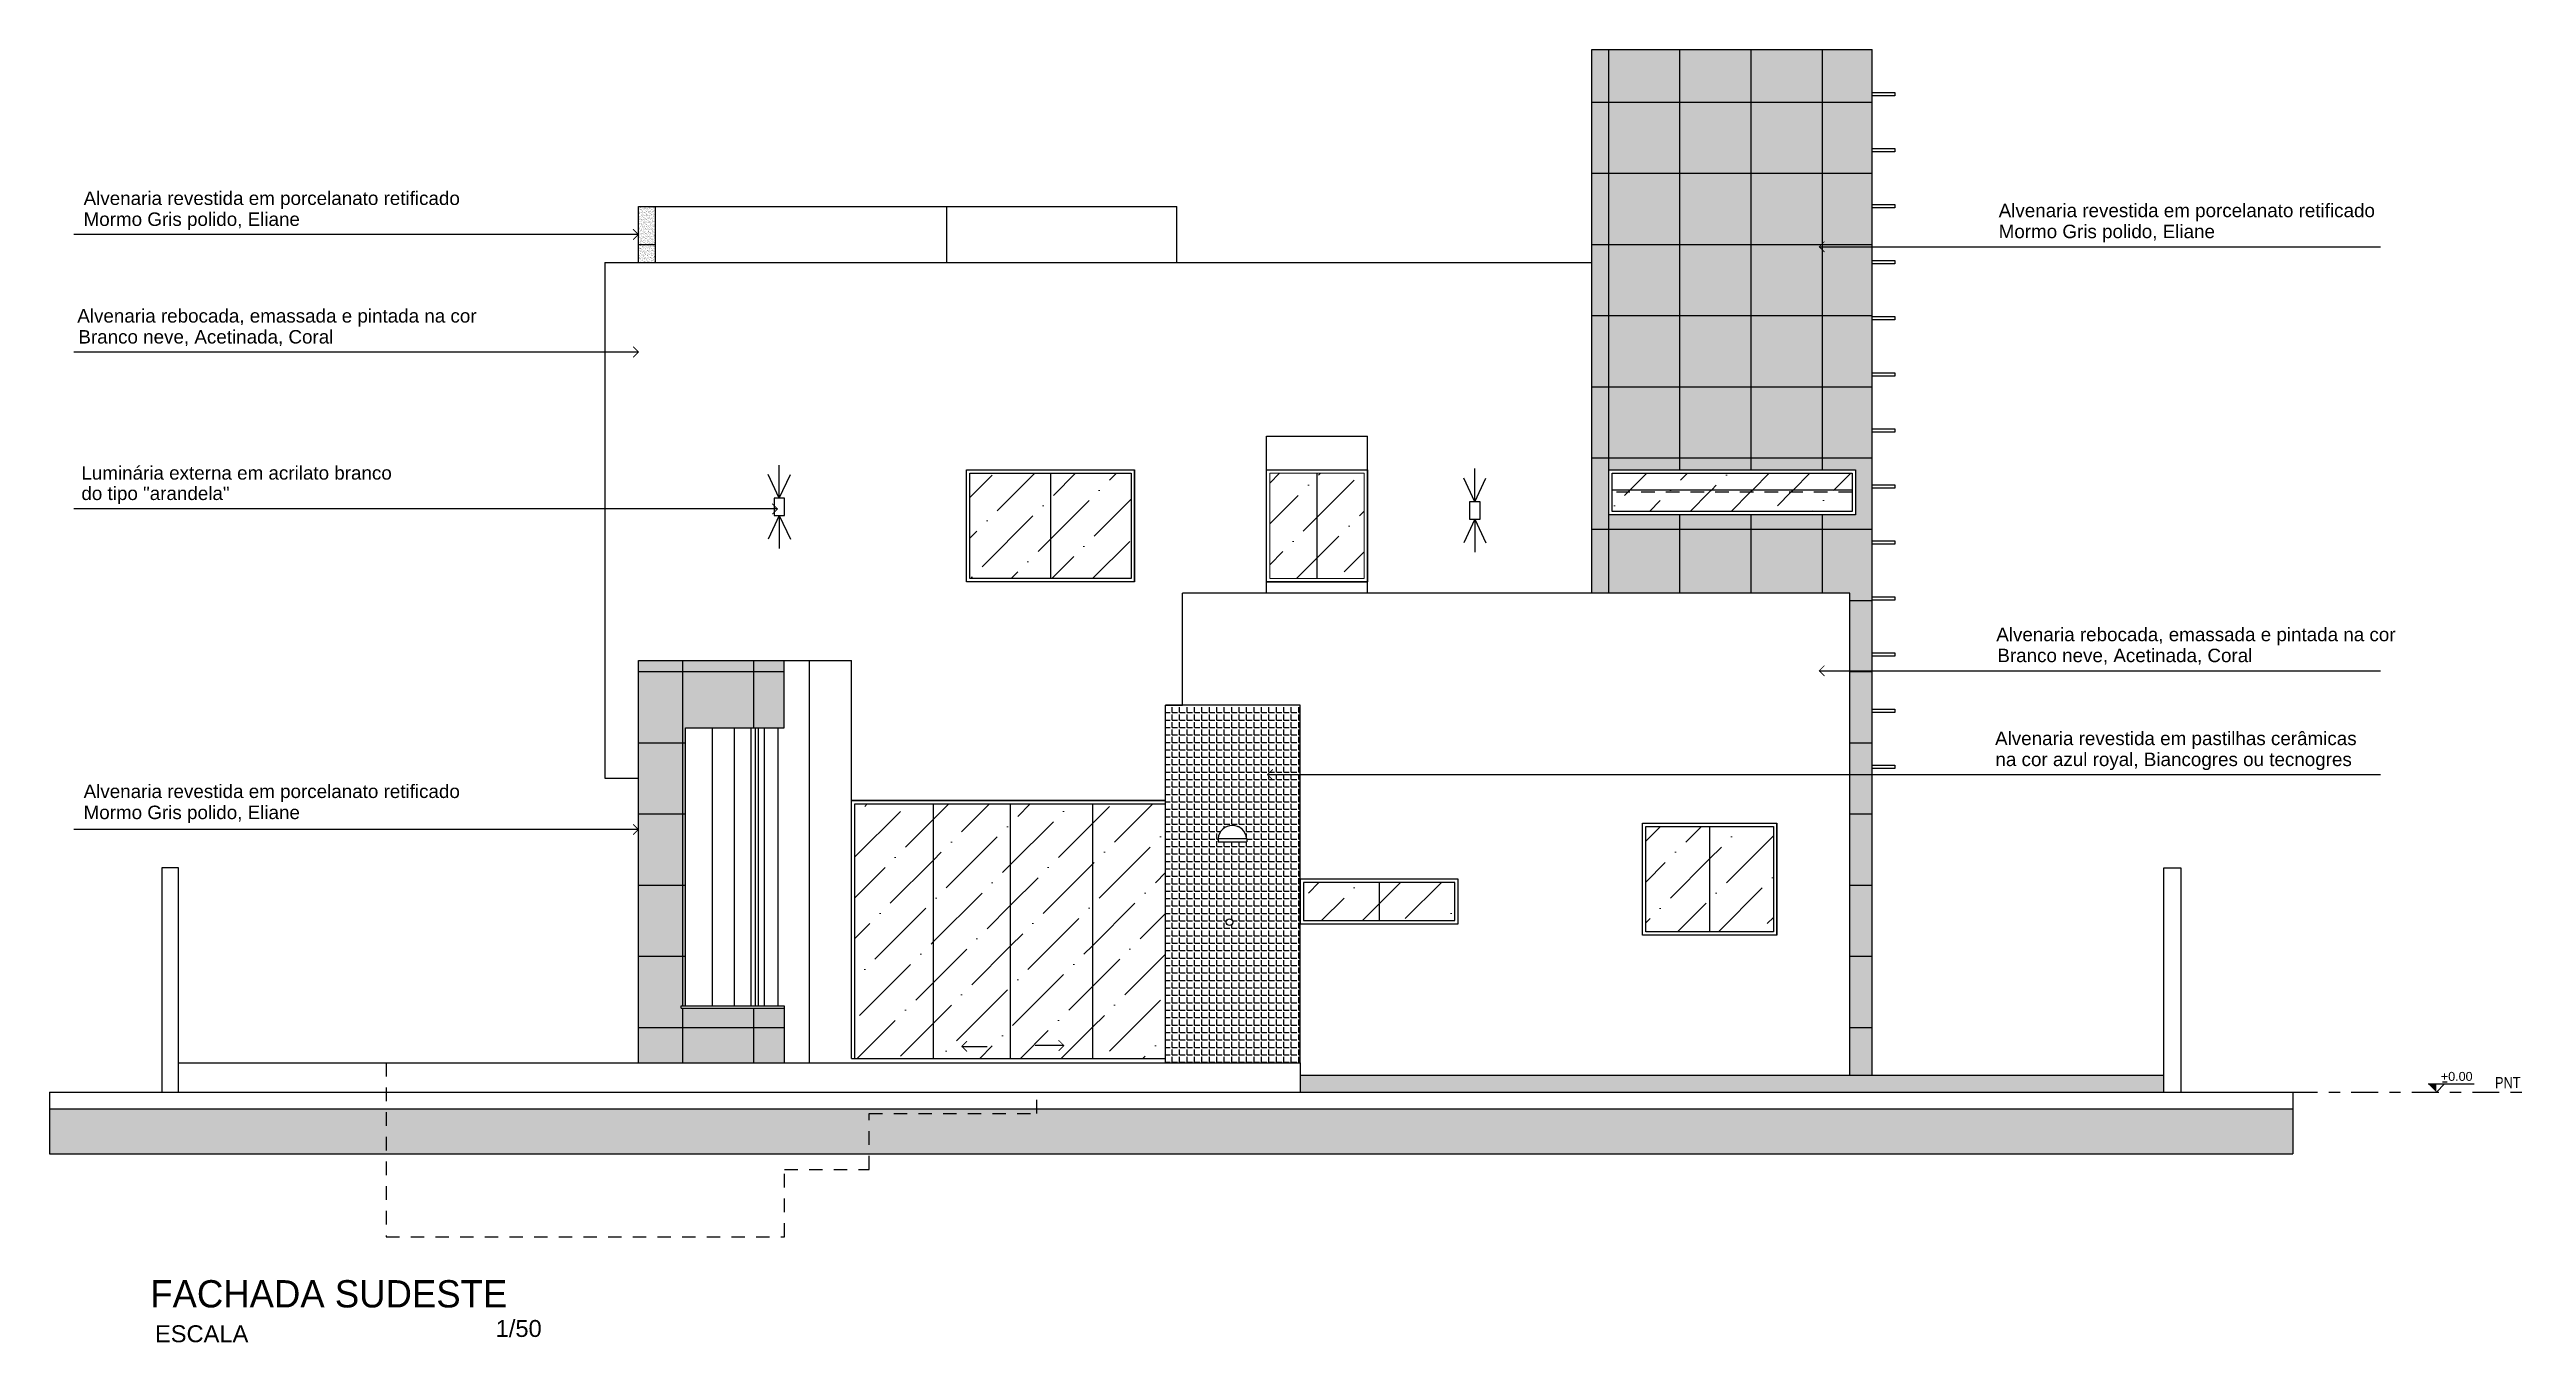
# Model space of a CAD drawing. Header units: millimetres. Extents: x 2150 to 2328, y 1207 to 1262.
# Drawn here: x 2175.41 to 2197.49, y 1228.33 to 1239.87 of the extents above; entities that cross this region are included whole.
import ezdxf

# ---------------------------------------------------------------- set-up
doc = ezdxf.new("R2010")
doc.units = ezdxf.units.MM
doc.header["$LTSCALE"] = 0.01
doc.linetypes.add('ACAD_ISO02W100', pattern=[15, 12, -3])
doc.linetypes.add('ACAD_ISO04W100', pattern=[30, 24, -3, 0, -3])
for name, color, linetype in [('Linha corte', 1, 'ACAD_ISO04W100'), ('LINHAS GERAIS', 7, 'Continuous'), ('LINHAS GERAIS.', 7, 'Continuous'), ('PAREDE CORTADA 0.6', 210, 'Continuous'), ('PAREDE CORTE 02', 121, 'Continuous'), ('PAREDE CORTE 03', 151, 'Continuous'), ('PAREDE CORTE 04', 201, 'Continuous'), ('PAREDE CORTE 05', 50, 'Continuous'), ('TEXTO-02', 7, 'Continuous')]:
    doc.layers.add(name, color=color, linetype=linetype)
doc.layers.add('LINHA FINA       0.0', color=7, linetype='Continuous', lineweight=0)
doc.styles.add('100-AMBIENTE', font='ARIALN.TTF', dxfattribs={"height": 0.22})
doc.styles.add('ARIAL NARROW', font='ARIALN.TTF')
doc.styles.add('STYLE1', font='arial.ttf', dxfattribs={"height": 0.35})
doc.styles.add('Utsaah', font='', dxfattribs={"height": 0.147484})
doc.styles.get('Utsaah').set_extended_font_data('Utsaah')
doc.dimstyles.new('1-75', dxfattribs={"dimscale": 75, "dimtxt": 0.0017, "dimasz": 0.0011, "dimexe": 0.02, "dimexo": 0.04, "dimgap": 0.0008, "dimtad": 3, "dimzin": 4, "dimdsep": 46, "dimtxsty": 'ARIAL NARROW', "dimblk": 'ARCHTICK', "dimcen": 0.0013, "dimse1": 1, "dimse2": 1, "dimclrd": 256, "dimclre": 256, "dimclrt": 7, "dimaunit": 1, "dimadec": 1, "dimazin": 0, "dimtfac": 1, "dimtix": 1, "dimtmove": 2, "dimatfit": 3, "dimldrblk": 'SETA', "dimfxl": 0, "dimtolj": 1, "dimtzin": 4, "dimarcsym": 0})
pattern_1 = [(90, (-3.98054, 108.46156), (-0.635, 4e-17), []), (180, (-3.98054, 108.46156), (-8e-17, -0.635), [])]
pattern_2 = [(37.5, (-3.980539, 108.461563), (-0.00076801502, 0.02349183539), [0, -0.01853184, 0, -0.0207264, 0, -0.019812]), (7.5, (-3.98054, 108.461563), (0.0215771176, 0.03440760483), [0, -0.00999744, 0, -0.01670304, 0, -0.0064008]), (327.5, (-3.995535, 108.461563), (0.03796763377, 6.898486e-05), [0, -0.006096, 0, -0.0219456, 0, -0.0286512]), (317.5, (-3.995535, 108.461563), (0.0366507097, 0.0107006075), [0, -0.003048, 0, -0.01438656, 0, -0.0164592])]
pattern_3 = [(225, (-3.98054, 108.46156), (-0.13638764, -0.500088013), [0.6429375, -0.1285875, 0, -0.1285875])]

msp = doc.modelspace()

# ---------------------------------------------------------------- texts
at = {"layer": 'LINHAS GERAIS', "style": 'Utsaah'}
msp.add_text('FACHADA SUDESTE', height=0.24338, dxfattribs=at).set_placement((2176.308, 1228.645))
at = {"layer": 'LINHAS GERAIS.', "insert": (2197.211, 1230.7), "char_height": 0.1, "width": 1.79122, "attachment_point": 1, "rotation": 0.3453, "style": '100-AMBIENTE'}
msp.add_mtext('PNT', dxfattribs=at)
at = {"layer": 'TEXTO-02', "style": 'STYLE1'}
for s, height, p in [(' Mormo Gris polido, Eliane', 0.12, (2175.667, 1238.292)), (' Mormo Gris polido, Eliane', 0.12, (2192.74, 1238.183)), ('Branco neve, Acetinada, Coral', 0.12, (2175.667, 1237.243)), ('Branco neve, Acetinada, Coral', 0.12, (2192.775, 1234.401)), ('na cor azul royal, Biancogres ou tecnogres', 0.12, (2192.758, 1233.474)), (' Mormo Gris polido, Eliane', 0.12, (2175.667, 1233.001)), ('ESCALA', 0.151, (2176.35, 1228.335)), ('  1/50', 0.151, (2179.27, 1228.382))]:
    msp.add_text(s, height=height, dxfattribs=at).set_placement(p)
at = {"layer": 'TEXTO-02', "char_height": 0.12, "style": 'STYLE1'}
for s, insert, width, attachment_point in [('Alvenaria revestida em porcelanato retificado', (2179.068, 1238.599), 3.79024, 3), ('Alvenaria revestida em porcelanato retificado', (2196.141, 1238.49), 3.79024, 3), ('Alvenaria rebocada, emassada e pintada na cor', (2179.217, 1237.55), 3.79024, 3), ('do tipo "arandela"', (2175.694, 1235.967), 3.28683, 1), ('Luminária externa em acrilato branco ', (2175.694, 1236.149), 3.28683, 1), ('Alvenaria rebocada, emassada e pintada na cor', (2196.325, 1234.708), 3.79024, 3), ('Alvenaria revestida em pastilhas cerâmicas', (2195.978, 1233.781), 3.79024, 3), ('Alvenaria revestida em porcelanato retificado', (2179.068, 1233.309), 3.79024, 3)]:
    msp.add_mtext(s, dxfattribs=dict(at, insert=insert, width=width, attachment_point=attachment_point))
at = {"layer": 'TEXTO-02', "style": 'STYLE1'}
msp.add_attdef('+0.00', (2196.729, 1230.666), '0.00', height=0.08, dxfattribs=at)

# ---------------------------------------------------------------- blocks, each defined once
blk = doc.blocks.new('_ArchTick')
at = {"color": 0, "linetype": 'ByBlock', "const_width": 0.15}
blk.add_lwpolyline([(-0.5, -0.5), (0.5, 0.5)], dxfattribs=at)
blk = doc.blocks.new('SETA')
at = {"color": 0}
blk.add_line((0, 0), (-1.5, 0), dxfattribs=at)
at = {"color": 0, "const_width": 0.1}
blk.add_lwpolyline([(-0.57, 0.57), (0, 0), (-0.57, -0.57)], dxfattribs=at)
blk = doc.blocks.new('rthrt')
at = {"layer": 'LINHAS GERAIS.'}
for p, q in [((1953.063, 1191.355), (1952.964, 1191.566)), ((1953.063, 1191.355), (1953.063, 1191.65)), ((1953.063, 1191.355), (1953.162, 1191.566)), ((1953.063, 1191.2), (1952.964, 1190.989)), ((1953.063, 1191.2), (1953.162, 1190.989)), ((1953.063, 1191.2), (1953.063, 1190.905))]:
    blk.add_line(p, q, dxfattribs=at)
blk.add_lwpolyline([(1953.11, 1191.355), (1953.016, 1191.355), (1953.016, 1191.2), (1953.11, 1191.2)], close=True, dxfattribs=at)

# ---------------------------------------------------------------- hatches: boundary and pattern name
at = {"layer": 'LINHA FINA       0.0'}
h = msp.add_hatch(dxfattribs=at)
h.set_pattern_fill('ANSI36', color=252, scale=0.081, angle=180)
h.set_pattern_definition(pattern_3)
h.paths.add_polyline_path([(2184.334, 1236.086), (2183.614, 1236.086), (2183.614, 1235.146), (2184.334, 1235.146)])
h = msp.add_hatch(dxfattribs=at)
h.set_pattern_fill('ANSI36', color=252, scale=0.081, angle=180)
h.set_pattern_definition(pattern_3)
h.paths.add_polyline_path([(2185.054, 1236.086), (2184.334, 1236.086), (2184.334, 1235.146), (2185.054, 1235.146)])
h = msp.add_hatch(dxfattribs=at)
h.set_pattern_fill('ANSI36', color=252, scale=0.081, angle=180)
h.set_pattern_definition(pattern_3)
h.paths.add_polyline_path([(2186.709, 1236.086), (2186.288, 1236.086), (2186.288, 1235.146), (2186.709, 1235.146)])
h = msp.add_hatch(dxfattribs=at)
h.set_pattern_fill('ANSI36', color=252, scale=0.081, angle=180)
h.set_pattern_definition(pattern_3)
h.paths.add_polyline_path([(2187.13, 1236.086), (2186.709, 1236.086), (2186.709, 1235.146), (2187.13, 1235.146)])
h = msp.add_hatch(dxfattribs=at)
h.set_pattern_fill('ANSI36', color=252, scale=0.081, angle=180)
h.set_pattern_definition(pattern_3)
h.paths.add_polyline_path([(2191.48, 1236.086), (2189.34, 1236.086), (2189.34, 1235.939), (2191.48, 1235.939)])
h = msp.add_hatch(dxfattribs=at)
h.set_pattern_fill('ANSI36', color=252, scale=0.081, angle=180)
h.set_pattern_definition(pattern_3)
h.paths.add_polyline_path([(2191.48, 1235.939), (2189.34, 1235.939), (2189.34, 1235.916), (2191.48, 1235.916)])
h = msp.add_hatch(dxfattribs=at)
h.set_pattern_fill('ANSI36', color=252, scale=0.081, angle=180)
h.set_pattern_definition(pattern_3)
h.paths.add_polyline_path([(2191.48, 1235.916), (2189.34, 1235.916), (2189.34, 1235.746), (2191.48, 1235.746)])
h = msp.add_hatch(dxfattribs=at)
h.set_pattern_fill('ANSI36', color=252, scale=0.081, angle=180)
h.set_pattern_definition(pattern_3)
h.paths.add_polyline_path([(2183.287, 1233.136), (2182.59, 1233.136), (2182.59, 1230.866), (2183.287, 1230.866)])
h = msp.add_hatch(dxfattribs=at)
h.set_pattern_fill('ANSI36', color=252, scale=0.081, angle=180)
h.set_pattern_definition(pattern_3)
h.paths.add_polyline_path([(2183.975, 1233.136), (2183.287, 1233.136), (2183.287, 1230.866), (2183.975, 1230.866)])
h = msp.add_hatch(dxfattribs=at)
h.set_pattern_fill('ANSI36', color=252, scale=0.081, angle=180)
h.set_pattern_definition(pattern_3)
h.paths.add_polyline_path([(2184.708, 1233.136), (2183.975, 1233.136), (2183.975, 1230.866), (2184.708, 1230.866)])
h = msp.add_hatch(dxfattribs=at)
h.set_pattern_fill('ANSI36', color=252, scale=0.081, angle=180)
h.set_pattern_definition(pattern_3)
h.paths.add_polyline_path([(2185.36, 1233.136), (2184.708, 1233.136), (2184.708, 1230.866), (2185.36, 1230.866)])
h = msp.add_hatch(dxfattribs=at)
h.set_pattern_fill('ANSI36', color=252, scale=0.081, angle=180)
h.set_pattern_definition(pattern_3)
h.paths.add_polyline_path([(2190.21, 1232.936), (2189.64, 1232.936), (2189.64, 1231.996), (2190.21, 1231.996)])
h = msp.add_hatch(dxfattribs=at)
h.set_pattern_fill('ANSI36', color=252, scale=0.081, angle=180)
h.set_pattern_definition(pattern_3)
h.paths.add_polyline_path([(2190.78, 1232.936), (2190.21, 1232.936), (2190.21, 1231.996), (2190.78, 1231.996)])
h = msp.add_hatch(dxfattribs=at)
h.set_pattern_fill('ANSI36', color=252, scale=0.081, angle=180)
h.set_pattern_definition(pattern_3)
h.paths.add_polyline_path([(2187.265, 1232.436), (2186.59, 1232.436), (2186.59, 1232.096), (2187.265, 1232.096)])
h = msp.add_hatch(dxfattribs=at)
h.set_pattern_fill('ANSI36', color=252, scale=0.081, angle=180)
h.set_pattern_definition(pattern_3)
h.paths.add_polyline_path([(2187.939, 1232.436), (2187.265, 1232.436), (2187.265, 1232.096), (2187.939, 1232.096)])
at = {"layer": 'LINHAS GERAIS'}
h = msp.add_hatch(dxfattribs=at)
h.set_pattern_fill('NET', color=250, scale=0.2, angle=90)
h.set_pattern_definition(pattern_1)
h.paths.add_polyline_path([(2191.66, 1239.866), (2189.16, 1239.866), (2189.16, 1235.016), (2191.46, 1235.016), (2191.46, 1230.716), (2191.66, 1230.716)])
h.paths.add_polyline_path([(2191.51, 1236.116), (2191.51, 1235.716), (2189.31, 1235.716), (2189.31, 1236.116)], flags=16)
h.paths.add_polyline_path([(2191.48, 1236.086), (2191.48, 1235.746), (2189.34, 1235.746), (2189.34, 1236.086)], flags=0)
h = msp.add_hatch(dxfattribs=at)
h.set_pattern_fill('AR-SAND', color=252, scale=0.00135)
h.set_pattern_definition([(37.5, (-3.98054, 108.461563), (-0.0021600422, 0.066070787), [0, -0.0521208, 0, -0.058293, 0, -0.05572125]), (7.5, (-3.98054, 108.46156), (0.0606856432, 0.0967713886), [0, -0.0281178, 0, -0.0469773, 0, -0.01800225]), (327.5, (-4.022715, 108.46156), (0.10678397, 0.0001940199), [0, -0.017145, 0, -0.061722, 0, -0.0805815]), (317.5, (-4.022715, 108.46156), (0.103080121, 0.0300954586), [0, -0.0085725, 0, -0.0404622, 0, -0.0462915])])
h.paths.add_polyline_path([(2191.66, 1239.866), (2189.16, 1239.866), (2189.16, 1235.016), (2191.46, 1235.016), (2191.46, 1230.716), (2191.66, 1230.716)])
h.paths.add_polyline_path([(2191.51, 1236.116), (2191.51, 1235.716), (2189.31, 1235.716), (2189.31, 1236.116)], flags=16)
h.paths.add_polyline_path([(2191.48, 1236.086), (2191.48, 1235.746), (2189.34, 1235.746), (2189.34, 1236.086)], flags=0)
h = msp.add_hatch(dxfattribs=at)
h.set_pattern_fill('NET', color=252, scale=0.2, angle=90)
h.set_pattern_definition(pattern_1)
h.paths.add_polyline_path([(2180.81, 1238.466), (2180.66, 1238.466), (2180.66, 1237.966), (2180.81, 1237.966)])
h = msp.add_hatch(dxfattribs=at)
h.set_pattern_fill('AR-SAND', color=252, scale=0.00048)
h.set_pattern_definition(pattern_2)
h.paths.add_polyline_path([(2180.81, 1238.466), (2180.66, 1238.466), (2180.66, 1237.966), (2180.81, 1237.966)])
h = msp.add_hatch(dxfattribs=at)
h.set_pattern_fill('NET', color=250, scale=0.2, angle=90)
h.set_pattern_definition(pattern_1)
h.paths.add_polyline_path([(2181.96, 1234.416), (2180.66, 1234.416), (2180.66, 1230.826), (2181.96, 1230.826), (2181.96, 1231.316), (2181.081, 1231.316), (2181.04, 1231.316), (2181.04, 1231.336), (2181.081, 1231.336), (2181.081, 1233.816), (2181.96, 1233.816)])
h = msp.add_hatch(dxfattribs=at)
h.set_pattern_fill('AR-SAND', color=252, scale=0.00048)
h.set_pattern_definition(pattern_2)
h.paths.add_polyline_path([(2181.96, 1234.416), (2180.66, 1234.416), (2180.66, 1230.826), (2181.96, 1230.826), (2181.96, 1231.316), (2181.081, 1231.316), (2181.04, 1231.316), (2181.04, 1231.336), (2181.081, 1231.336), (2181.081, 1233.816), (2181.96, 1233.816)])
h = msp.add_hatch(dxfattribs=at)
h.set_pattern_fill('ANGLE', color=5, scale=0.0095)
h.set_pattern_definition([(0, (-3.98054, 108.46156), (0, 0.0663575), [0.04826, -0.0180975]), (90, (-3.98054, 108.46156), (-0.0663575, 4e-18), [0.04826, -0.0180975])])
h.paths.add_polyline_path([(2186.56, 1234.016), (2185.36, 1234.016), (2185.36, 1230.826), (2186.56, 1230.826)])
h.paths.add_polyline_path([(2186.083, 1232.828), (2186.083, 1232.798), (2185.827, 1232.798), (2185.827, 1232.828, -0.911802)], flags=16)
h.paths.add_polyline_path([(2185.96, 1232.081, -1), (2185.9, 1232.081, -1)], flags=16)
h = msp.add_hatch(color=114, dxfattribs=at)
h.dxf.hatch_style = 1
h.paths.add_polyline_path([(2194.26, 1230.566), (2194.26, 1230.716), (2186.56, 1230.716), (2186.56, 1230.566)])
h = msp.add_hatch(color=9, dxfattribs=at)
h.dxf.hatch_style = 1
h.paths.add_polyline_path([(2178.41, 1230.416), (2175.41, 1230.416), (2175.41, 1230.016), (2178.41, 1230.016)])
h.paths.add_polyline_path([(2182.716, 1230.376), (2184.211, 1230.376), (2184.211, 1230.416), (2178.41, 1230.416), (2178.41, 1230.016), (2182.716, 1230.016)])
h.paths.add_polyline_path([(2195.41, 1230.416), (2184.211, 1230.416), (2184.211, 1230.376), (2182.716, 1230.376), (2182.716, 1230.016), (2195.41, 1230.016)])

# ---------------------------------------------------------------- linework, layer by layer
for p, q in [((2196.616, 1230.639), (2197.026, 1230.639)), ((2196.689, 1230.566), (2196.762, 1230.639))]:
    msp.add_line(p, q)
msp.add_solid([(2196.689, 1230.566), (2196.689, 1230.639), (2196.616, 1230.639)])
at = {"layer": 'Linha corte'}
msp.add_line((2175.41, 1230.566), (2197.492, 1230.566), dxfattribs=at)
at = {"layer": 'LINHA FINA       0.0'}
msp.add_lwpolyline([(2186.288, 1236.086), (2187.13, 1236.086), (2187.13, 1235.146), (2186.288, 1235.146)], close=True, dxfattribs=at)
at = {"layer": 'LINHAS GERAIS'}
for p, q in [((2183.41, 1238.466), (2185.46, 1238.466)), ((2183.41, 1237.966), (2183.41, 1238.466)), ((2185.46, 1237.966), (2185.46, 1238.466)), ((2183.584, 1235.116), (2183.584, 1236.116)), ((2184.334, 1236.086), (2184.334, 1235.146)), ((2185.084, 1235.116), (2185.084, 1236.116)), ((2186.709, 1236.086), (2186.709, 1235.146)), ((2189.34, 1235.939), (2191.48, 1235.939)), ((2186.258, 1235.116), (2187.16, 1235.116)), ((2185.36, 1233.166), (2182.56, 1233.166)), ((2183.287, 1233.136), (2183.287, 1230.866)), ((2183.975, 1233.136), (2183.975, 1230.866)), ((2184.708, 1233.136), (2184.708, 1230.866)), ((2189.61, 1231.966), (2189.61, 1232.966)), ((2190.21, 1232.936), (2190.21, 1231.996)), ((2190.81, 1231.966), (2190.81, 1232.966)), ((2185.827, 1232.828), (2186.083, 1232.828)), ((2185.827, 1232.828), (2185.827, 1232.798)), ((2185.827, 1232.798), (2186.083, 1232.798)), ((2186.083, 1232.828), (2186.083, 1232.798)), ((2187.265, 1232.436), (2187.265, 1232.096)), ((2187.969, 1232.066), (2187.969, 1232.466)), ((2181.04, 1231.316), (2181.04, 1231.336)), ((2181.04, 1231.336), (2181.96, 1231.336)), ((2181.04, 1231.316), (2181.081, 1231.316)), ((2181.96, 1231.336), (2181.96, 1231.316)), ((2182.56, 1230.866), (2185.36, 1230.866)), ((2176.56, 1230.826), (2186.56, 1230.826)), ((2186.56, 1230.826), (2186.56, 1230.566)), ((2186.56, 1230.716), (2194.26, 1230.716)), ((2196.743, 1230.658), (2196.785, 1230.658))]:
    msp.add_line(p, q, dxfattribs=at)
at = {"layer": 'LINHAS GERAIS', "linetype": 'ACAD_ISO02W100'}
for p, q in [((2191.48, 1235.916), (2189.34, 1235.916)), ((2178.41, 1230.826), (2178.41, 1229.276)), ((2184.211, 1230.376), (2184.211, 1230.566)), ((2182.716, 1229.876), (2182.716, 1230.376)), ((2182.716, 1230.376), (2184.211, 1230.376)), ((2181.962, 1229.276), (2181.962, 1229.876)), ((2181.962, 1229.876), (2182.716, 1229.876)), ((2178.41, 1229.276), (2181.962, 1229.276))]:
    msp.add_line(p, q, dxfattribs=at)
at = {"layer": 'LINHAS GERAIS', "color": 8}
for p, q in [((2182.181, 1234.416), (2182.181, 1230.826)), ((2181.317, 1233.816), (2181.317, 1231.336)), ((2181.513, 1233.816), (2181.513, 1231.336)), ((2181.663, 1233.816), (2181.663, 1231.336)), ((2181.701, 1233.816), (2181.701, 1231.336)), ((2181.728, 1233.816), (2181.728, 1231.336)), ((2181.782, 1233.816), (2181.782, 1231.336)), ((2181.904, 1233.816), (2181.904, 1231.336))]:
    msp.add_line(p, q, dxfattribs=at)
at = {"layer": 'LINHAS GERAIS'}
for points in [[(2191.66, 1239.483), (2191.86, 1239.483), (2191.86, 1239.453), (2191.66, 1239.453), (2191.66, 1239.483)], [(2191.66, 1238.983), (2191.86, 1238.983), (2191.86, 1238.953), (2191.66, 1238.953), (2191.66, 1238.983)], [(2191.66, 1238.483), (2191.86, 1238.483), (2191.86, 1238.453), (2191.66, 1238.453), (2191.66, 1238.483)], [(2191.66, 1237.983), (2191.86, 1237.983), (2191.86, 1237.953), (2191.66, 1237.953), (2191.66, 1237.983)], [(2191.66, 1237.483), (2191.86, 1237.483), (2191.86, 1237.453), (2191.66, 1237.453), (2191.66, 1237.483)], [(2191.66, 1236.983), (2191.86, 1236.983), (2191.86, 1236.953), (2191.66, 1236.953), (2191.66, 1236.983)], [(2191.66, 1236.483), (2191.86, 1236.483), (2191.86, 1236.453), (2191.66, 1236.453), (2191.66, 1236.483)], [(2191.66, 1235.983), (2191.86, 1235.983), (2191.86, 1235.953), (2191.66, 1235.953), (2191.66, 1235.983)], [(2191.66, 1235.483), (2191.86, 1235.483), (2191.86, 1235.453), (2191.66, 1235.453), (2191.66, 1235.483)], [(2191.66, 1234.983), (2191.86, 1234.983), (2191.86, 1234.953), (2191.66, 1234.953), (2191.66, 1234.983)], [(2191.66, 1234.483), (2191.86, 1234.483), (2191.86, 1234.453), (2191.66, 1234.453), (2191.66, 1234.483)], [(2191.66, 1233.983), (2191.86, 1233.983), (2191.86, 1233.953), (2191.66, 1233.953), (2191.66, 1233.983)], [(2191.66, 1233.483), (2191.86, 1233.483), (2191.86, 1233.453), (2191.66, 1233.453), (2191.66, 1233.483)], [(2182.56, 1230.866), (2182.56, 1233.166), (2185.36, 1233.166)], [(2182.59, 1230.866), (2182.59, 1233.136), (2185.36, 1233.136)]]:
    msp.add_lwpolyline(points, dxfattribs=at)
for points in [[(2183.584, 1236.116), (2185.084, 1236.116), (2185.084, 1235.116), (2183.584, 1235.116)], [(2183.614, 1236.086), (2185.054, 1236.086), (2185.054, 1235.146), (2183.614, 1235.146)], [(2186.258, 1236.116), (2187.16, 1236.116), (2187.16, 1235.116), (2186.258, 1235.116)], [(2189.31, 1236.116), (2191.51, 1236.116), (2191.51, 1235.716), (2189.31, 1235.716)], [(2189.34, 1236.086), (2191.48, 1236.086), (2191.48, 1235.746), (2189.34, 1235.746)], [(2189.61, 1232.966), (2190.81, 1232.966), (2190.81, 1231.966), (2189.61, 1231.966)], [(2189.64, 1232.936), (2190.78, 1232.936), (2190.78, 1231.996), (2189.64, 1231.996)], [(2187.969, 1232.466), (2186.56, 1232.466), (2186.56, 1232.066), (2187.969, 1232.066)], [(2187.939, 1232.436), (2186.59, 1232.436), (2186.59, 1232.096), (2187.939, 1232.096)]]:
    msp.add_lwpolyline(points, close=True, dxfattribs=at)
msp.add_circle((2185.93, 1232.081), 0.0299, dxfattribs=at)
msp.add_arc((2185.955, 1232.816), 0.128, 5.2827, 174.7173, dxfattribs=at)
at = {"layer": 'PAREDE CORTADA 0.6'}
for p, q in [((2185.36, 1230.826), (2185.36, 1234.016)), ((2185.36, 1234.016), (2185.51, 1234.016)), ((2186.56, 1234.016), (2185.36, 1234.016)), ((2186.56, 1230.826), (2186.56, 1234.016)), ((2176.56, 1232.566), (2176.41, 1232.566)), ((2176.41, 1232.566), (2176.41, 1230.566)), ((2176.56, 1230.566), (2176.56, 1232.566)), ((2194.26, 1230.566), (2194.26, 1232.566)), ((2194.26, 1232.566), (2194.41, 1232.566)), ((2194.41, 1232.566), (2194.41, 1230.566)), ((2175.41, 1230.566), (2195.41, 1230.566)), ((2175.41, 1230.566), (2175.41, 1230.016)), ((2195.41, 1230.566), (2195.41, 1230.016)), ((2175.41, 1230.416), (2195.41, 1230.416)), ((2175.41, 1230.016), (2195.41, 1230.016))]:
    msp.add_line(p, q, dxfattribs=at)
at = {"layer": 'PAREDE CORTE 02'}
msp.add_line((2180.81, 1238.466), (2183.41, 1238.466), dxfattribs=at)
at = {"layer": 'PAREDE CORTE 03'}
for p, q in [((2180.66, 1237.966), (2180.66, 1238.466)), ((2180.66, 1238.466), (2180.81, 1238.466)), ((2180.81, 1238.466), (2180.81, 1237.966)), ((2180.36, 1237.966), (2180.36, 1233.366)), ((2180.36, 1237.966), (2189.16, 1237.966)), ((2186.258, 1236.416), (2187.16, 1236.416)), ((2186.258, 1235.016), (2186.258, 1236.416)), ((2187.16, 1235.016), (2187.16, 1236.416)), ((2181.96, 1234.416), (2182.56, 1234.416)), ((2182.56, 1230.866), (2182.56, 1234.416)), ((2180.36, 1233.366), (2180.66, 1233.366))]:
    msp.add_line(p, q, dxfattribs=at)
at = {"layer": 'PAREDE CORTE 04'}
for p, q in [((2189.16, 1239.866), (2191.66, 1239.866)), ((2189.16, 1235.016), (2189.16, 1239.866)), ((2191.66, 1230.716), (2191.66, 1239.866)), ((2180.66, 1234.416), (2181.96, 1234.416)), ((2180.66, 1230.826), (2180.66, 1234.416)), ((2181.96, 1233.816), (2181.96, 1234.416)), ((2181.081, 1233.816), (2181.96, 1233.816)), ((2181.081, 1231.336), (2181.081, 1233.816)), ((2181.081, 1231.316), (2181.96, 1231.316)), ((2181.96, 1231.316), (2181.96, 1230.826))]:
    msp.add_line(p, q, dxfattribs=at)
at = {"layer": 'PAREDE CORTE 05'}
for p, q in [((2191.46, 1235.016), (2185.51, 1235.016)), ((2185.51, 1234.016), (2185.51, 1235.016)), ((2191.46, 1230.716), (2191.46, 1235.016))]:
    msp.add_line(p, q, dxfattribs=at)

# ---------------------------------------------------------------- block references
at = {"layer": 'LINHAS GERAIS'}
for p in [(228.853, 44.509), (235.054, 44.477)]:
    msp.add_blockref('rthrt', p, dxfattribs=at)

msp.set_redraw_order([(e.dxf.handle, doc.entitydb.next_handle()) for e in msp.query("TEXT MTEXT ATTDEF DIMENSION ARC_DIMENSION")])  # texts and dimensions are drawn at this point

# ---------------------------------------------------------------- leaders
at = {"layer": 'LINHAS GERAIS'}
for points in [[(2180.66, 1238.216), (2175.627, 1238.216)], [(2191.187, 1238.106), (2196.19, 1238.106)], [(2180.66, 1237.167), (2175.627, 1237.167)], [(2181.9, 1235.768), (2175.627, 1235.768)], [(2191.187, 1234.324), (2196.19, 1234.324)], [(2186.268, 1233.398), (2196.19, 1233.398)], [(2180.66, 1232.908), (2175.627, 1232.908)], [(2183.542, 1230.974), (2183.769, 1230.974)], [(2184.453, 1230.981), (2184.198, 1230.981)]]:
    msp.add_leader(points, dimstyle='1-75', override={"dimgap": 0.0008, "dimtad": 0}, dxfattribs=at)

doc.saveas('drawing.dxf')
